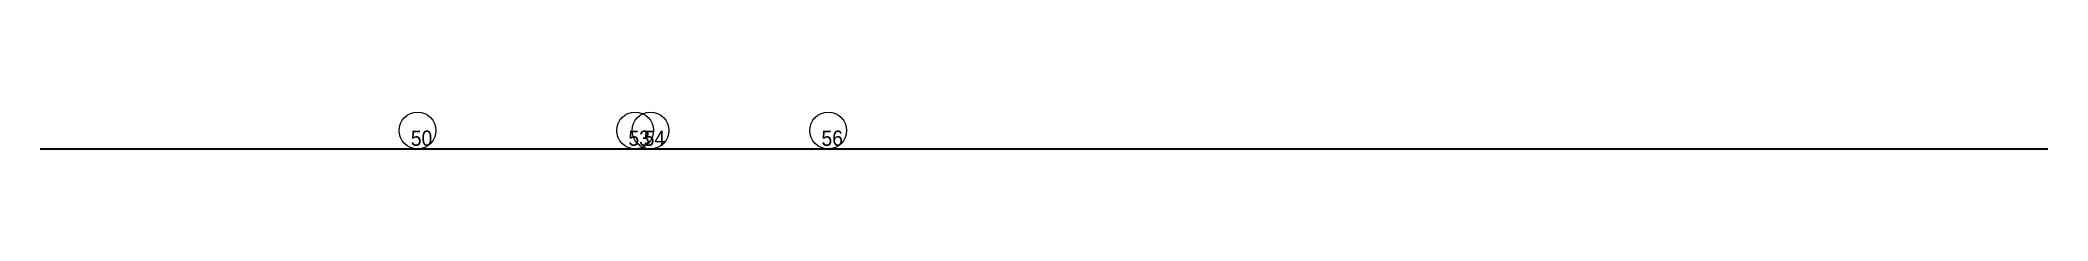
# Model space of a CAD drawing. Header units: millimetres. Extents: x 209 to 1046824, y -248937 to 510758.
# Drawn here: x 15189 to 47945, y 26078 to 26678 of the extents above; entities that cross this region are included whole.
import ezdxf

# ---------------------------------------------------------------- set-up
doc = ezdxf.new("R2010")
doc.units = ezdxf.units.MM
doc.layers.add('Оси-1', color=7, linetype='Continuous', lineweight=20, true_color=0xaaaaaa)
doc.layers.add('Оси-2', color=7, linetype='Continuous', lineweight=9, true_color=0xaaaaaa)
doc.styles.add('Arial', font='arial.ttf', dxfattribs={"width": 0.9, "height": 500})

msp = doc.modelspace()

# ---------------------------------------------------------------- texts
at = {"layer": 'Оси-2', "char_height": 250, "width": 702, "attachment_point": 5, "line_spacing_factor": 0.936439, "style": 'Arial'}
for s, insert in [('\\pxqc,t4.572,9.144,13.716,18.288,22.86,27.432,32.004,36.576,41.148,45.72,50.292,54.864,59.436,64.008,68.58,73.152,77.724,82.296,86.868,91.44,96.012,100.584,105.156,109.728,114.3,118.872,123.444,128.016,132.588,137.16,141.732,146.304;{50}', (21411.3, 26251.3)), ('\\pxqc,t4.572,9.144,13.716,18.288,22.86,27.432,32.004,36.576,41.148,45.72,50.292,54.864,59.436,64.008,68.58,73.152,77.724,82.296,86.868,91.44,96.012,100.584,105.156,109.728,114.3,118.872,123.444,128.016,132.588,137.16,141.732,146.304;{53}', (24961.3, 26251.3)), ('\\pxqc,t4.572,9.144,13.716,18.288,22.86,27.432,32.004,36.576,41.148,45.72,50.292,54.864,59.436,64.008,68.58,73.152,77.724,82.296,86.868,91.44,96.012,100.584,105.156,109.728,114.3,118.872,123.444,128.016,132.588,137.16,141.732,146.304;{54}', (25211.3, 26251.3)), ('\\pxqc,t4.572,9.144,13.716,18.288,22.86,27.432,32.004,36.576,41.148,45.72,50.292,54.864,59.436,64.008,68.58,73.152,77.724,82.296,86.868,91.44,96.012,100.584,105.156,109.728,114.3,118.872,123.444,128.016,132.588,137.16,141.732,146.304;{56}', (28111.3, 26251.3))]:
    msp.add_mtext(s, dxfattribs=dict(at, insert=insert))

# ---------------------------------------------------------------- blocks, each defined once
blk = doc.blocks.new('Ось сетки - Круг_Ø6_00__ISO-2_5_0_9K_-17386508-АИ_План этажа Радиаторы_2')
at = {"layer": 'Оси-1'}
blk.add_circle((0, 0), 3, dxfattribs=at)

# ---------------------------------------------------------------- linework, layer by layer
at = {"color": 5, "lineweight": 30}
msp.add_lwpolyline([(15188.7, 26078.5), (47945.1, 26078.5)], dxfattribs=at)

# ---------------------------------------------------------------- block references
at = {"layer": 'Оси-1', "xscale": 100, "yscale": 100, "zscale": 100, "rotation": 180}
for p in [(21346.1, 26378.5), (24896.1, 26378.5), (25146.1, 26378.5), (28046.1, 26378.5)]:
    msp.add_blockref('Ось сетки - Круг_Ø6_00__ISO-2_5_0_9K_-17386508-АИ_План этажа Радиаторы_2', p, dxfattribs=at)

msp.set_redraw_order([(e.dxf.handle, doc.entitydb.next_handle()) for e in msp.query("TEXT MTEXT ATTDEF DIMENSION ARC_DIMENSION")])  # texts and dimensions are drawn at this point

doc.saveas('drawing.dxf')
